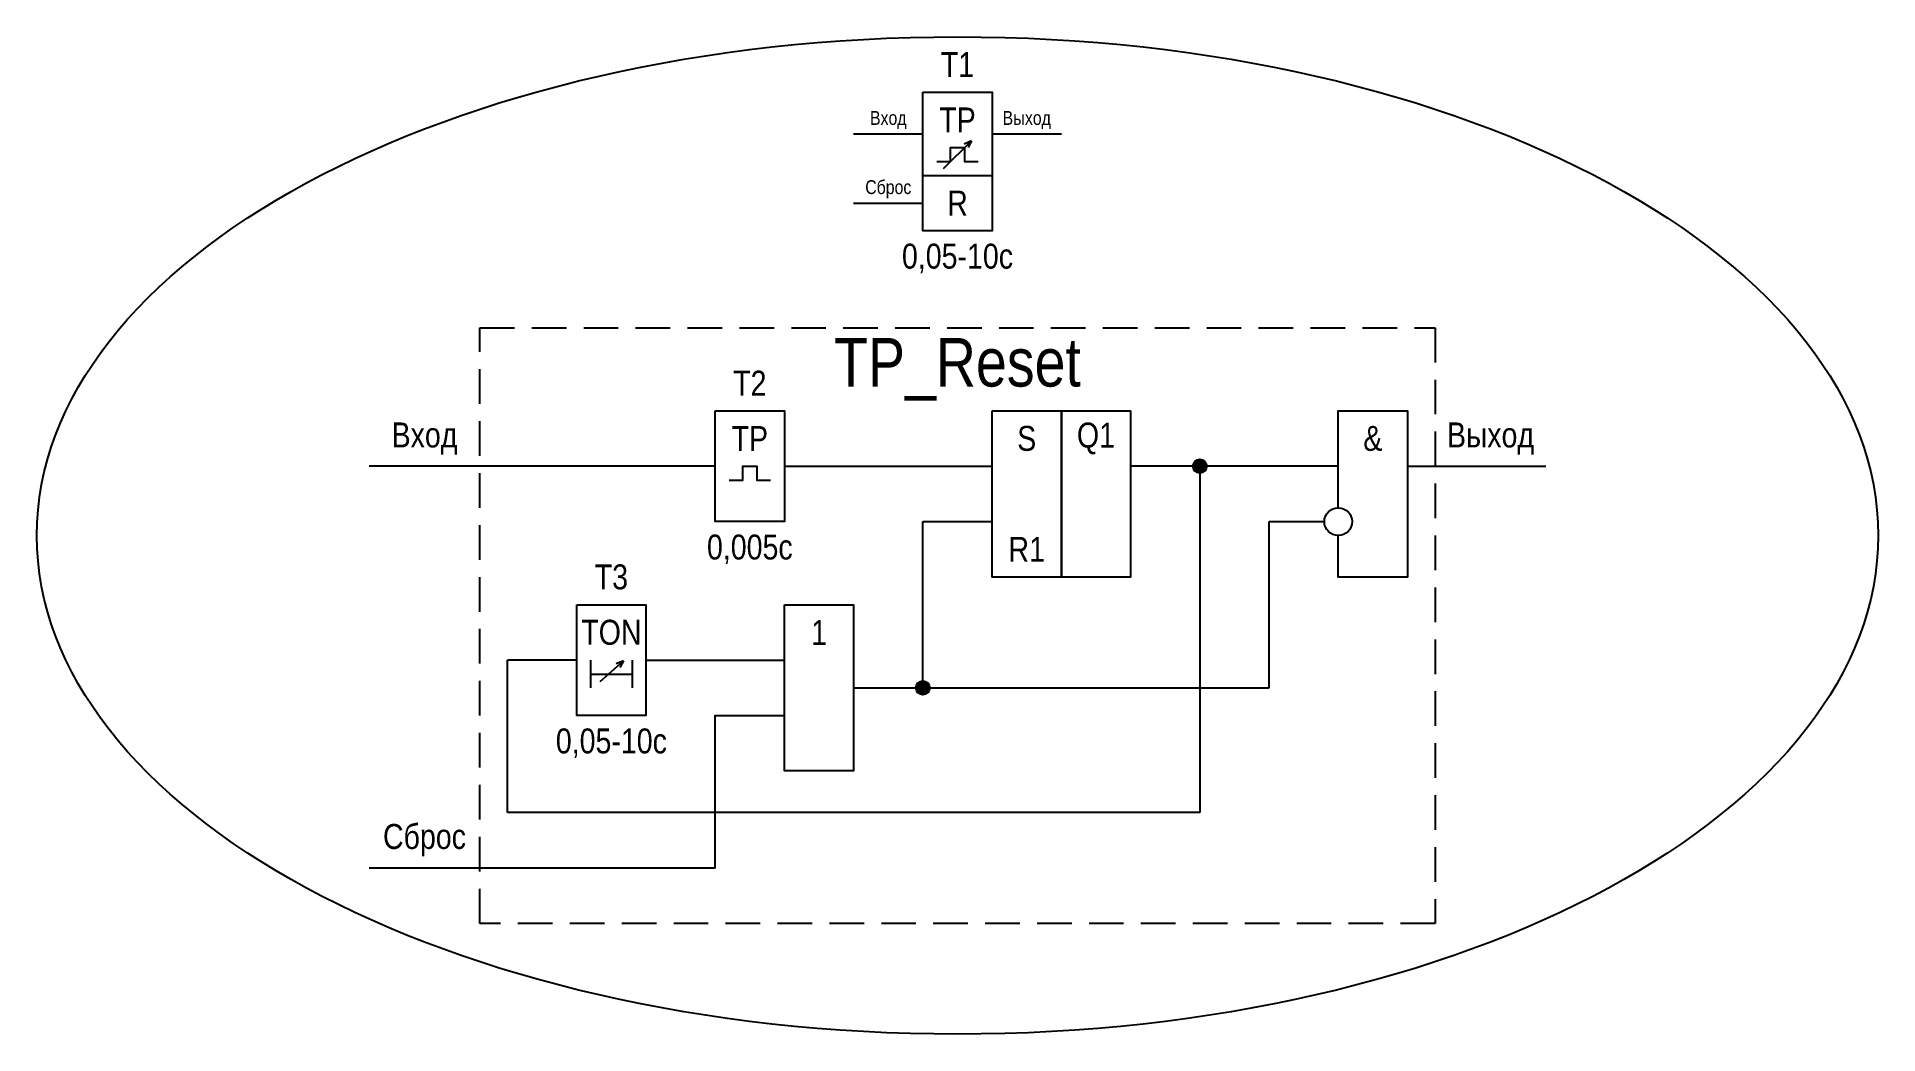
# Model space of a CAD drawing. Header units: millimetres. Extents: x -7300 to 495, y 0 to 1179.
# Drawn here: x -4123 to -3990, y 1107 to 1179 of the extents above; entities that cross this region are included whole.
import ezdxf

# ---------------------------------------------------------------- set-up
doc = ezdxf.new("R2010")
doc.units = ezdxf.units.MM
doc.linetypes.add('штриховая2', pattern=[0.375, 0.25, -0.125])
doc.styles.add('2.5_Gost_RD', font='ARIALN.TTF', dxfattribs={"height": 2.5})
doc.styles.add('3.5_Gost_RD', font='ARIALN.TTF', dxfattribs={"height": 3.5})

msp = doc.modelspace()

# ---------------------------------------------------------------- texts
at = {"ltscale": 100, "attachment_point": 5, "style": '2.5_Gost_RD'}
for s, insert, char_height, width in [('T1', (-4056.5, 1177), 1.8, 5), ('Вход', (-4061.5, 1173), 1, 5), ('TP', (-4056.5, 1173), 1.8, 5), ('Выход', (-4051.5, 1173), 1, 5), ('Сброс', (-4061.5, 1168), 1, 5), ('R', (-4056.5, 1167), 1.8, 5), ('0,05-10с', (-4056.5, 1163), 1.8, 5), ('T2', (-4071.5, 1154), 1.8, 5), ('Вход', (-4095, 1150), 1.8, 8), ('TP', (-4071.5, 1150), 1.8, 5), ('S', (-4051.5, 1150), 1.8, 5), ('Q1', (-4046.5, 1150), 1.8, 5), ('&', (-4026.5, 1150), 1.8, 5), ('Выход', (-4018, 1150), 1.8, 8), ('0,005с', (-4071.5, 1142), 1.8, 5), ('R1', (-4051.5, 1142), 1.8, 5), ('T3', (-4081.5, 1140), 1.8, 5), ('TON', (-4081.5, 1136), 1.8, 5), ('1', (-4066.5, 1136), 1.8, 5), ('0,05-10с', (-4081.5, 1128), 1.8, 5), ('Сброс', (-4095, 1121), 1.8, 8)]:
    msp.add_mtext(s, dxfattribs=dict(at, insert=insert, char_height=char_height, width=width))
at = {"color": 30, "ltscale": 100, "insert": (-4056.5, 1155), "char_height": 3.5, "width": 69, "attachment_point": 5, "style": '3.5_Gost_RD'}
msp.add_mtext('{\\C3;ТР_Reset}', dxfattribs=at)

# ---------------------------------------------------------------- blocks, each defined once
blk = doc.blocks.new('Точка')
at = {"ltscale": 100}
h = blk.add_hatch(color=256, dxfattribs=at)
h.dxf.hatch_style = 1
edge = h.paths.add_edge_path()
edge.add_arc((0, 0), 0.5, 0, 360)
blk.add_circle((0, 0), 0.5, dxfattribs=at)

# ---------------------------------------------------------------- linework, layer by layer
at = {"ltscale": 100}
for p, q in [((-4054, 1172), (-4049, 1172)), ((-4057.5, 1169.5), (-4055.5, 1171.5)), ((-4055.5, 1171.5), (-4056.01, 1171.25)), ((-4055.5, 1171.5), (-4055.74, 1171.02)), ((-4074, 1148), (-4099, 1148)), ((-4069, 1148), (-4054, 1148)), ((-4029, 1148), (-4044, 1148)), ((-4039, 1148), (-4039, 1123)), ((-4024, 1148), (-4014, 1148)), ((-4059, 1132), (-4059, 1144)), ((-4059, 1144), (-4054, 1144)), ((-4034, 1132), (-4034, 1144)), ((-4034, 1144), (-4030, 1144)), ((-4084, 1134), (-4089, 1134)), ((-4089, 1123), (-4089, 1134)), ((-4079, 1134), (-4079, 1134)), ((-4079, 1134), (-4069, 1134)), ((-4064, 1132), (-4034, 1132)), ((-4039, 1123), (-4089, 1123))]:
    msp.add_line(p, q, dxfattribs=at)
at = {"color": 3, "ltscale": 100}
msp.add_line((-4064, 1167), (-4059, 1167), dxfattribs=at)
at = {"color": 7, "ltscale": 100}
for p, q in [((-4082.3, 1132.46), (-4080.63, 1133.95)), ((-4080.63, 1133.95), (-4081.15, 1133.73)), ((-4080.63, 1133.95), (-4080.89, 1133.48))]:
    msp.add_line(p, q, dxfattribs=at)
at = {"ltscale": 100}
for points in [[(-4059, 1175), (-4054, 1175), (-4054, 1165), (-4059, 1165)], [(-4059, 1169), (-4054, 1169), (-4054, 1165), (-4059, 1165)], [(-4074, 1152), (-4069, 1152), (-4069, 1144), (-4074, 1144)], [(-4054, 1152), (-4049, 1152), (-4049, 1140), (-4054, 1140)], [(-4049, 1152), (-4044, 1152), (-4044, 1140), (-4049, 1140)], [(-4084, 1138), (-4079, 1138), (-4079, 1130), (-4084, 1130)], [(-4069, 1138), (-4064, 1138), (-4064, 1126), (-4069, 1126)]]:
    msp.add_lwpolyline(points, close=True, dxfattribs=at)
for points in [[(-4064, 1172), (-4059, 1172)], [(-4058, 1170), (-4057, 1170), (-4057, 1171), (-4056, 1171), (-4056, 1170), (-4055, 1170)], [(-4029, 1145), (-4029, 1152), (-4024, 1152), (-4024, 1140), (-4029, 1140), (-4029, 1143)], [(-4073, 1147), (-4072, 1147), (-4072, 1148), (-4071, 1148), (-4071, 1147), (-4070, 1147)], [(-4083, 1134), (-4083, 1132)], [(-4080, 1134), (-4080, 1132)], [(-4083, 1133), (-4080, 1133)], [(-4099, 1119), (-4074, 1119), (-4074, 1130), (-4069, 1130)]]:
    msp.add_lwpolyline(points, dxfattribs=at)
at = {"linetype": 'штриховая2', "ltscale": 10}
msp.add_lwpolyline([(-4091, 1158), (-4022, 1158), (-4022, 1115), (-4091, 1115)], close=True, dxfattribs=at)
at = {"ltscale": 100}
msp.add_circle((-4029, 1144), 1, dxfattribs=at)
at = {"color": 3, "ltscale": 100}
msp.add_ellipse((-4056.5, 1143), major_axis=(-66.5, 0), ratio=0.541353, dxfattribs=at)

# ---------------------------------------------------------------- block references
at = {"color": 2, "ltscale": 100}
for p in [(-4039, 1148), (-4059, 1132)]:
    msp.add_blockref('Точка', p, dxfattribs=at)

msp.set_redraw_order([(e.dxf.handle, doc.entitydb.next_handle()) for e in msp.query("TEXT MTEXT ATTDEF DIMENSION ARC_DIMENSION")])  # texts and dimensions are drawn at this point

doc.saveas('drawing.dxf')
